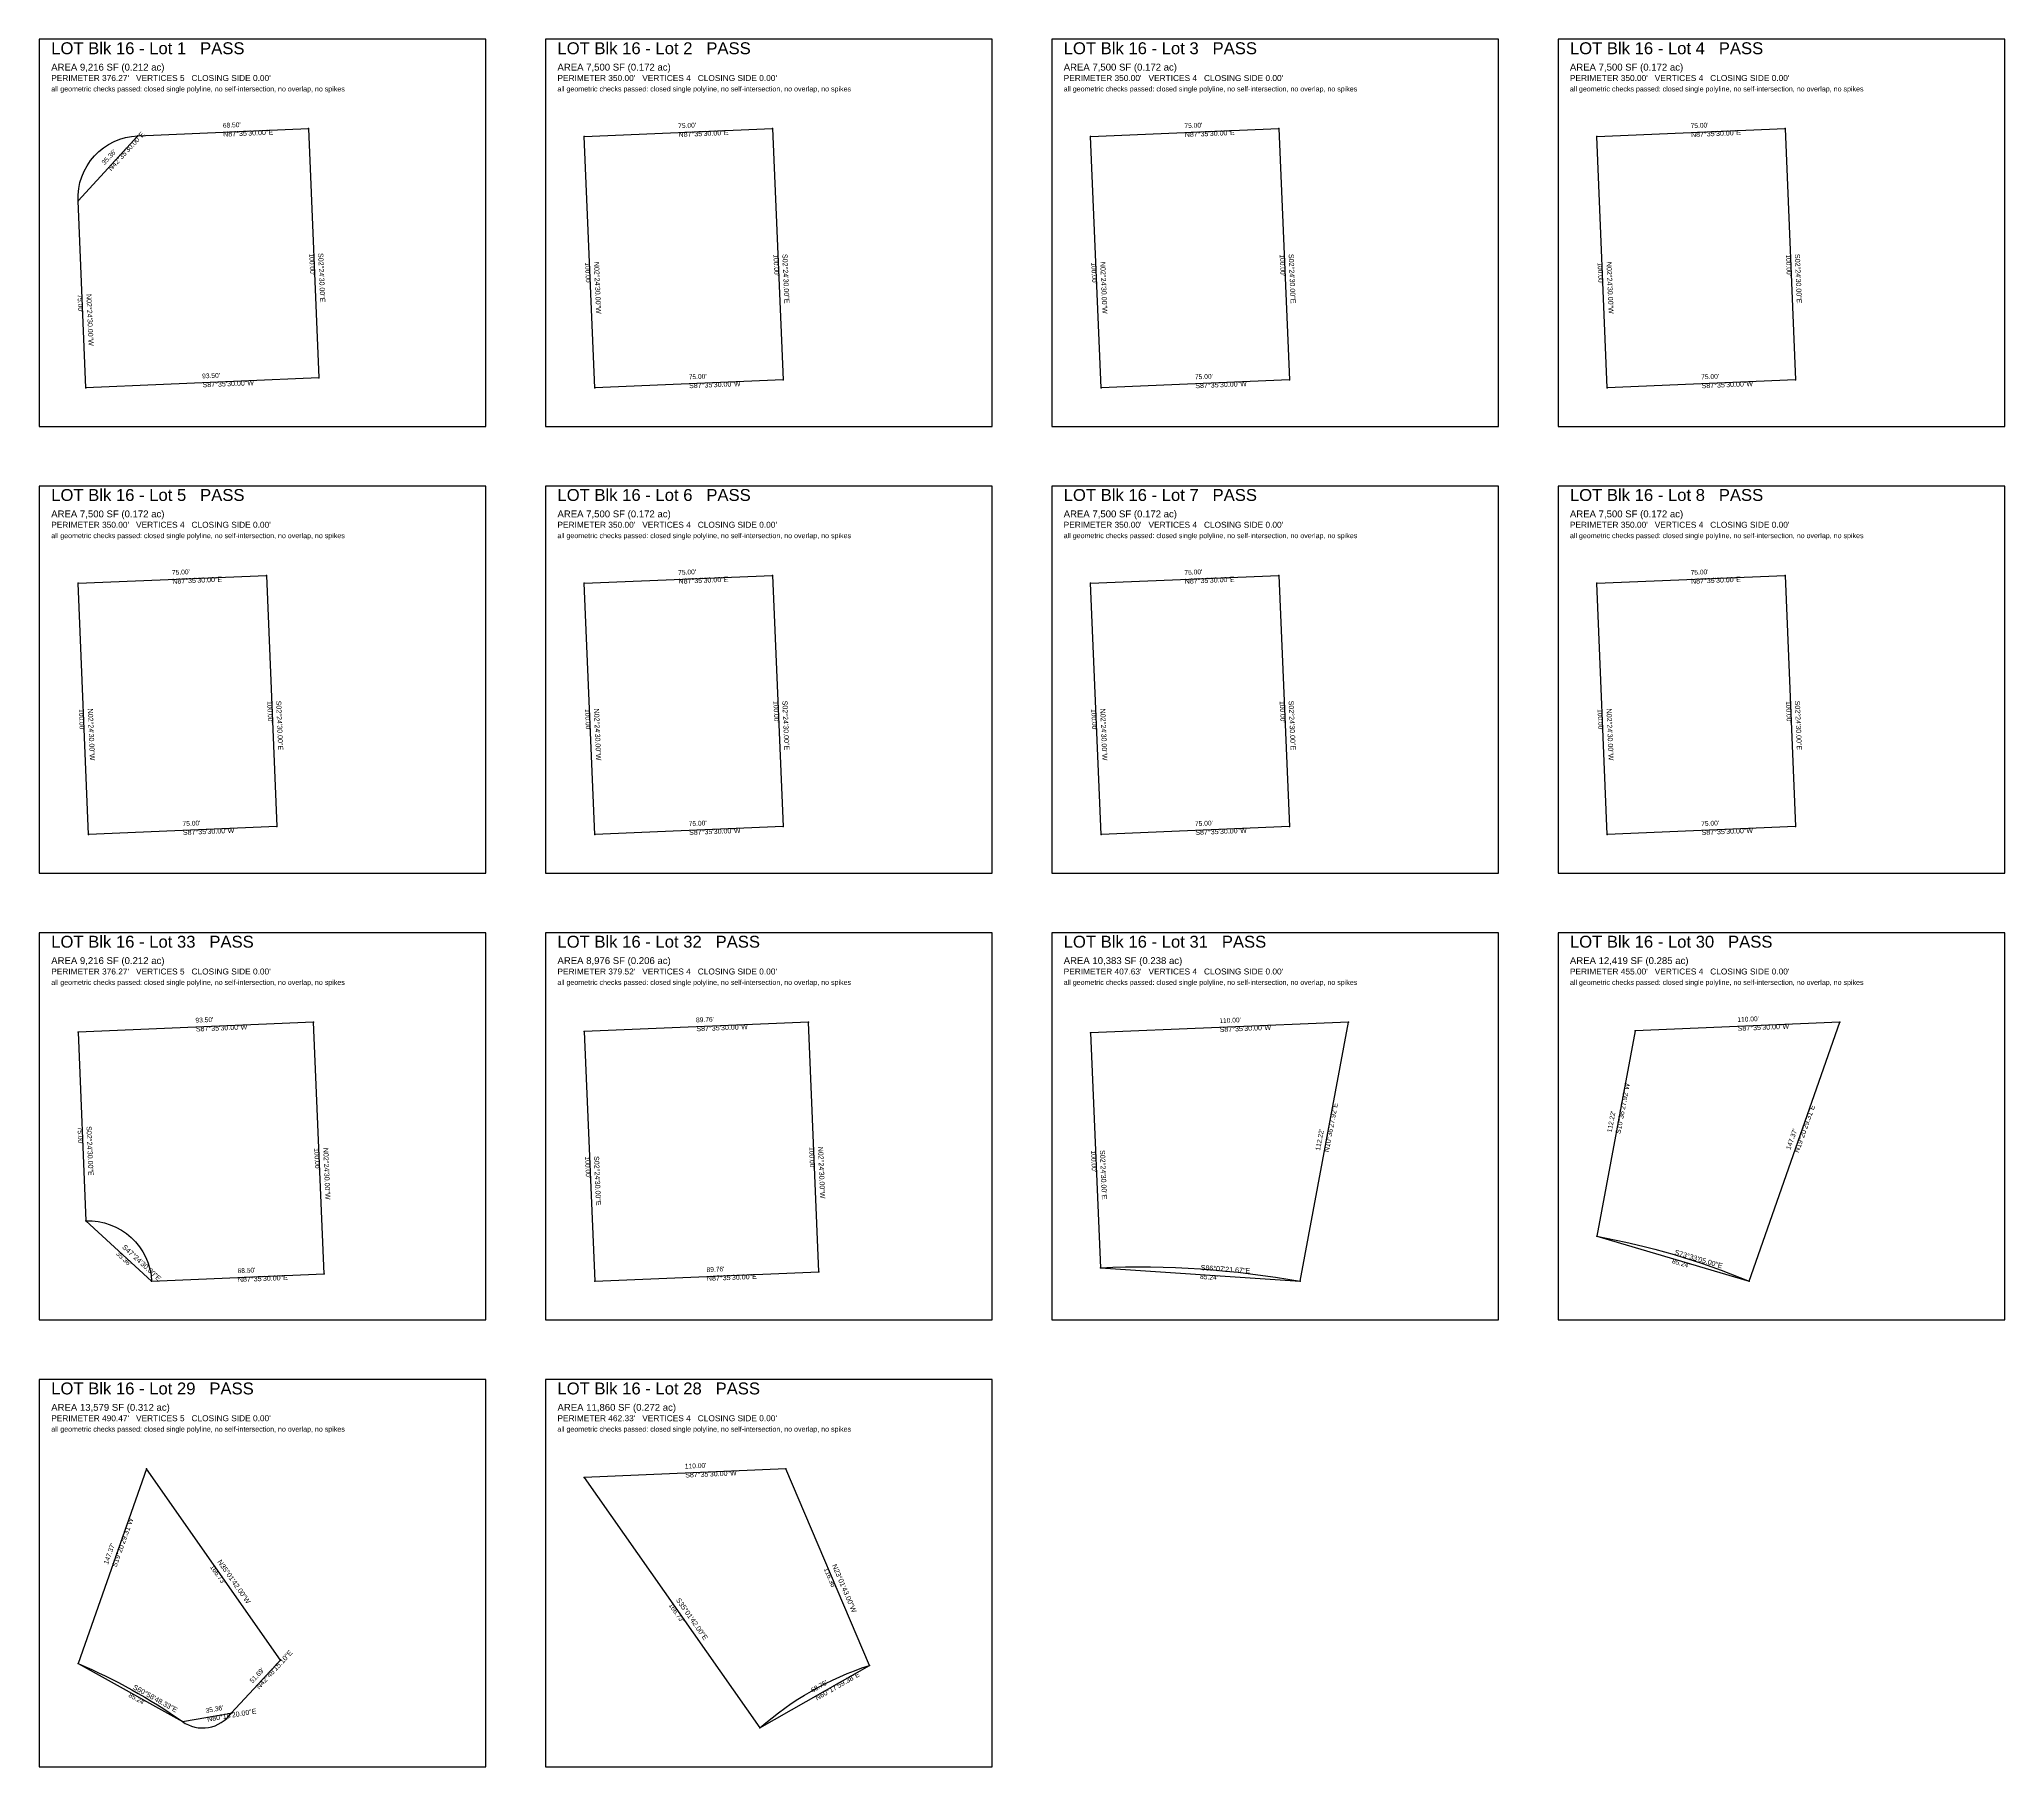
# Model space of a CAD drawing. Extents: x 0 to 1320, y -900 to 260.
import ezdxf

# ---------------------------------------------------------------- set-up
doc = ezdxf.new("R2010")
doc.units = 0
for name, pattern in [('ROT_2.41', [0]), ('ROT_272.41', [0]), ('ROT_29.70', [0]), ('ROT_293.03', [0]), ('ROT_305.03', [0]), ('ROT_317.41', [0]), ('ROT_330.98', [0]), ('ROT_343.55', [0]), ('ROT_356.12', [0]), ('ROT_47.20', [0]), ('ROT_47.41', [0]), ('ROT_70.66', [0]), ('ROT_79.39', [0]), ('ROT_9.69', [0])]:
    doc.linetypes.add(name, pattern=pattern)
for name, color, linetype in [('LOT_POLYLINE', 4, 'CONTINUOUS'), ('SHEET_FRAME', 2, 'CONTINUOUS'), ('SHEET_LABELS', 7, 'CONTINUOUS')]:
    doc.layers.add(name, color=color, linetype=linetype)
doc.styles.get("Standard").update_dxf_attribs({"font": 'Arial'})

msp = doc.modelspace()

# ---------------------------------------------------------------- linework, layer by layer
at = {"layer": 'LOT_POLYLINE'}
for points in [[(31.2809, 26), (26, 151.5623), (66.0938, 195.1768), (180.7741, 200), (187.8153, 32.5835)], [(373.0943, 26), (366, 194.6793), (492.5094, 200), (499.6038, 31.3207)], [(713.0943, 26), (706, 194.6793), (832.5094, 200), (839.6038, 31.3207)], [(1053.0943, 26), (1046, 194.6793), (1172.5094, 200), (1179.6038, 31.3207)], [(33.0943, -274), (26, -105.3207), (152.5094, -100), (159.6038, -268.6793)], [(373.0943, -274), (366, -105.3207), (492.5094, -100), (499.6038, -268.6793)], [(713.0943, -274), (706, -105.3207), (832.5094, -100), (839.6038, -268.6793)], [(1053.0943, -274), (1046, -105.3207), (1172.5094, -100), (1179.6038, -268.6793)], [(75.3951, -574), (191.2474, -569.1275), (184.1342, -400), (26, -406.6508), (31.3349, -533.4964)], [(373.0519, -574), (523.5527, -567.6702), (516.5008, -400), (366, -406.3298)], [(712.629, -564.9072), (846.7893, -574), (879.3769, -400), (706, -407.2919)], [(1046, -543.799), (1148.2937, -574), (1209.369, -400), (1071.8482, -405.7839)], [(26, -830.7912), (96.107, -869.684), (128.8861, -864.0842), (161.9208, -828.4153), (71.9087, -700)], [(483.9704, -874), (557.5903, -832.0077), (501.4785, -700), (366, -705.698)]]:
    msp.add_lwpolyline(points, close=True, dxfattribs=at)
for points in [[(26, 151.5623), (26.029, 155.6732), (26.4608, 159.7615), (27.2912, 163.7877), (28.5123, 167.7132), (30.1123, 171.5001), (32.0757, 175.1119), (34.3837, 178.5139), (37.0141, 181.6733), (39.9414, 184.5596), (43.1376, 187.1451), (46.5718, 189.4049), (50.2109, 191.3172), (54.02, 192.8635), (57.9623, 194.0291), (61.9999, 194.8027), (66.0938, 195.1768)], [(31.3349, -533.4964), (35.4878, -533.5257), (39.6178, -533.9619), (43.6852, -534.8009), (47.6508, -536.0344), (51.4764, -537.6507), (55.1251, -539.6342), (58.5619, -541.9658), (61.7535, -544.6231), (64.6694, -547.5803), (67.2813, -550.8091), (69.5642, -554.2784), (71.496, -557.9548), (73.0582, -561.8028), (74.2357, -565.7854), (75.0171, -569.8642), (75.3951, -574)], [(1046, -543.799), (1052.5665, -545.0226), (1059.1155, -546.3362), (1065.646, -547.7395), (1072.1566, -549.2321), (1078.6461, -550.814), (1085.1133, -552.4846), (1091.557, -554.2438), (1097.976, -556.0911), (1104.369, -558.0264), (1110.7349, -560.0491), (1117.0724, -562.1589), (1123.3805, -564.3554), (1129.6578, -566.6382), (1135.9032, -569.0069), (1142.1155, -571.461), (1148.2937, -574)], [(712.629, -564.9072), (721.0449, -564.6111), (729.464, -564.4303), (737.8848, -564.3651), (746.3057, -564.4153), (754.7252, -564.581), (763.1415, -564.8621), (771.5533, -565.2586), (779.9588, -565.7704), (788.3565, -566.3974), (796.7448, -567.1396), (805.1221, -567.9966), (813.4869, -568.9685), (821.8376, -570.055), (830.1726, -571.2559), (838.4903, -572.571), (846.7893, -574)], [(26, -830.7912), (30.6173, -832.7632), (35.2072, -834.7984), (39.7687, -836.8963), (44.301, -839.0566), (48.8032, -841.2788), (53.2746, -843.5625), (57.7142, -845.9074), (62.1213, -848.3129), (66.4949, -850.7786), (70.8343, -853.304), (75.1387, -855.8888), (79.4073, -858.5323), (83.6392, -861.234), (87.8336, -863.9936), (91.9898, -866.8104), (96.107, -869.684)], [(483.9704, -874), (488.0104, -870.5161), (492.1388, -867.1375), (496.3528, -863.8663), (500.6498, -860.7048), (505.0268, -857.6551), (509.4809, -854.7191), (514.0091, -851.8989), (518.6085, -849.1963), (523.2761, -846.6131), (528.0086, -844.151), (532.803, -841.8117), (537.6561, -839.5966), (542.5646, -837.5074), (547.5254, -835.5453), (552.535, -833.7116), (557.5903, -832.0077)], [(96.107, -869.684), (98.0533, -870.9236), (100.1118, -871.9665), (102.2626, -872.8026), (104.4849, -873.4238), (106.7575, -873.8242), (109.0584, -874), (111.3654, -873.9494), (113.6563, -873.6729), (115.9091, -873.1732), (118.1021, -872.455), (120.2141, -871.5254), (122.2249, -870.3932), (124.115, -869.0695), (125.8662, -867.5668), (127.4617, -865.8997), (128.8861, -864.0842)]]:
    msp.add_lwpolyline(points, dxfattribs=at)
at = {"layer": 'SHEET_FRAME'}
for p, q in [((300, 260), (0, 260)), ((0, 260), (0, 0)), ((300, 0), (300, 260)), ((640, 260), (340, 260)), ((340, 260), (340, 0)), ((640, 0), (640, 260)), ((980, 260), (680, 260)), ((680, 260), (680, 0)), ((980, 0), (980, 260)), ((1320, 260), (1020, 260)), ((1020, 260), (1020, 0)), ((1320, 0), (1320, 260)), ((0, 0), (300, 0)), ((340, 0), (640, 0)), ((680, 0), (980, 0)), ((1020, 0), (1320, 0)), ((300, -40), (0, -40)), ((0, -40), (0, -300)), ((300, -300), (300, -40)), ((640, -40), (340, -40)), ((340, -40), (340, -300)), ((640, -300), (640, -40)), ((980, -40), (680, -40)), ((680, -40), (680, -300)), ((980, -300), (980, -40)), ((1320, -40), (1020, -40)), ((1020, -40), (1020, -300)), ((1320, -300), (1320, -40)), ((0, -300), (300, -300)), ((340, -300), (640, -300)), ((680, -300), (980, -300)), ((1020, -300), (1320, -300)), ((300, -340), (0, -340)), ((0, -340), (0, -600)), ((300, -600), (300, -340)), ((640, -340), (340, -340)), ((340, -340), (340, -600)), ((640, -600), (640, -340)), ((980, -340), (680, -340)), ((680, -340), (680, -600)), ((980, -600), (980, -340)), ((1320, -340), (1020, -340)), ((1020, -340), (1020, -600)), ((1320, -600), (1320, -340)), ((0, -600), (300, -600)), ((340, -600), (640, -600)), ((680, -600), (980, -600)), ((1020, -600), (1320, -600)), ((300, -640), (0, -640)), ((0, -640), (0, -900)), ((300, -900), (300, -640)), ((640, -640), (340, -640)), ((340, -640), (340, -900)), ((640, -900), (640, -640)), ((0, -900), (300, -900)), ((340, -900), (640, -900))]:
    msp.add_line(p, q, dxfattribs=at)
at = {"layer": 'SHEET_LABELS'}
for p in [(180.7741, 200), (492.5094, 200), (832.5094, 200), (1172.5094, 200), (66.0938, 195.1768), (366, 194.6793), (706, 194.6793), (1046, 194.6793), (26, 151.5623), (187.8153, 32.5835), (499.6038, 31.3207), (839.6038, 31.3207), (1179.6038, 31.3207), (31.2809, 26), (373.0943, 26), (713.0943, 26), (1053.0943, 26), (26, -105.3207), (152.5094, -100), (366, -105.3207), (492.5094, -100), (706, -105.3207), (832.5094, -100), (1046, -105.3207), (1172.5094, -100), (33.0943, -274), (159.6038, -268.6793), (373.0943, -274), (499.6038, -268.6793), (713.0943, -274), (839.6038, -268.6793), (1053.0943, -274), (1179.6038, -268.6793), (26, -406.6508), (184.1342, -400), (366, -406.3298), (516.5008, -400), (706, -407.2919), (879.3769, -400), (1071.8482, -405.7839), (1209.369, -400), (31.3349, -533.4964), (1046, -543.799), (712.629, -564.9072), (75.3951, -574), (191.2474, -569.1275), (373.0519, -574), (523.5527, -567.6702), (846.7893, -574), (1148.2937, -574), (71.9087, -700), (366, -705.698), (501.4785, -700), (26, -830.7912), (161.9208, -828.4153), (557.5903, -832.0077), (96.107, -869.684), (128.8861, -864.0842), (483.9704, -874)]:
    msp.add_point(p, dxfattribs=at)

# ---------------------------------------------------------------- texts
for s, height, p in [('LOT Blk 16 - Lot 1   PASS', 8, (8, 250)), ('LOT Blk 16 - Lot 2   PASS', 8, (348, 250)), ('LOT Blk 16 - Lot 3   PASS', 8, (688, 250)), ('LOT Blk 16 - Lot 4   PASS', 8, (1028, 250)), ('AREA 9,216 SF (0.212 ac)', 4.6, (8, 239)), ('AREA 7,500 SF (0.172 ac)', 4.6, (348, 239)), ('AREA 7,500 SF (0.172 ac)', 4.6, (688, 239)), ('AREA 7,500 SF (0.172 ac)', 4.6, (1028, 239)), ('all geometric checks passed: closed single polyline, no self-intersection, no overlap, no spikes', 3.4, (8, 225)), ("PERIMETER 376.27'   VERTICES 5   CLOSING SIDE 0.00'", 4, (8, 232)), ('all geometric checks passed: closed single polyline, no self-intersection, no overlap, no spikes', 3.4, (348, 225)), ("PERIMETER 350.00'   VERTICES 4   CLOSING SIDE 0.00'", 4, (348, 232)), ('all geometric checks passed: closed single polyline, no self-intersection, no overlap, no spikes', 3.4, (688, 225)), ("PERIMETER 350.00'   VERTICES 4   CLOSING SIDE 0.00'", 4, (688, 232)), ('all geometric checks passed: closed single polyline, no self-intersection, no overlap, no spikes', 3.4, (1028, 225)), ("PERIMETER 350.00'   VERTICES 4   CLOSING SIDE 0.00'", 4, (1028, 232)), ('LOT Blk 16 - Lot 5   PASS', 8, (8, -50)), ('LOT Blk 16 - Lot 6   PASS', 8, (348, -50)), ('LOT Blk 16 - Lot 7   PASS', 8, (688, -50)), ('LOT Blk 16 - Lot 8   PASS', 8, (1028, -50)), ('AREA 7,500 SF (0.172 ac)', 4.6, (8, -61)), ("PERIMETER 350.00'   VERTICES 4   CLOSING SIDE 0.00'", 4, (8, -68)), ('AREA 7,500 SF (0.172 ac)', 4.6, (348, -61)), ("PERIMETER 350.00'   VERTICES 4   CLOSING SIDE 0.00'", 4, (348, -68)), ('AREA 7,500 SF (0.172 ac)', 4.6, (688, -61)), ("PERIMETER 350.00'   VERTICES 4   CLOSING SIDE 0.00'", 4, (688, -68)), ('AREA 7,500 SF (0.172 ac)', 4.6, (1028, -61)), ("PERIMETER 350.00'   VERTICES 4   CLOSING SIDE 0.00'", 4, (1028, -68)), ('all geometric checks passed: closed single polyline, no self-intersection, no overlap, no spikes', 3.4, (8, -75)), ('all geometric checks passed: closed single polyline, no self-intersection, no overlap, no spikes', 3.4, (348, -75)), ('all geometric checks passed: closed single polyline, no self-intersection, no overlap, no spikes', 3.4, (688, -75)), ('all geometric checks passed: closed single polyline, no self-intersection, no overlap, no spikes', 3.4, (1028, -75)), ('LOT Blk 16 - Lot 33   PASS', 8, (8, -350)), ('LOT Blk 16 - Lot 32   PASS', 8, (348, -350)), ('LOT Blk 16 - Lot 31   PASS', 8, (688, -350)), ('LOT Blk 16 - Lot 30   PASS', 8, (1028, -350)), ('AREA 9,216 SF (0.212 ac)', 4.6, (8, -361)), ('AREA 8,976 SF (0.206 ac)', 4.6, (348, -361)), ('AREA 10,383 SF (0.238 ac)', 4.6, (688, -361)), ('AREA 12,419 SF (0.285 ac)', 4.6, (1028, -361)), ("PERIMETER 376.27'   VERTICES 5   CLOSING SIDE 0.00'", 4, (8, -368)), ("PERIMETER 379.52'   VERTICES 4   CLOSING SIDE 0.00'", 4, (348, -368)), ("PERIMETER 407.63'   VERTICES 4   CLOSING SIDE 0.00'", 4, (688, -368)), ("PERIMETER 455.00'   VERTICES 4   CLOSING SIDE 0.00'", 4, (1028, -368)), ('all geometric checks passed: closed single polyline, no self-intersection, no overlap, no spikes', 3.4, (8, -375)), ('all geometric checks passed: closed single polyline, no self-intersection, no overlap, no spikes', 3.4, (348, -375)), ('all geometric checks passed: closed single polyline, no self-intersection, no overlap, no spikes', 3.4, (688, -375)), ('all geometric checks passed: closed single polyline, no self-intersection, no overlap, no spikes', 3.4, (1028, -375)), ('LOT Blk 16 - Lot 29   PASS', 8, (8, -650)), ('LOT Blk 16 - Lot 28   PASS', 8, (348, -650)), ('AREA 13,579 SF (0.312 ac)', 4.6, (8, -661)), ('AREA 11,860 SF (0.272 ac)', 4.6, (348, -661)), ('all geometric checks passed: closed single polyline, no self-intersection, no overlap, no spikes', 3.4, (8, -675)), ("PERIMETER 490.47'   VERTICES 5   CLOSING SIDE 0.00'", 4, (8, -668)), ('all geometric checks passed: closed single polyline, no self-intersection, no overlap, no spikes', 3.4, (348, -675)), ("PERIMETER 462.33'   VERTICES 4   CLOSING SIDE 0.00'", 4, (348, -668))]:
    msp.add_text(s, height=height, dxfattribs=at).set_placement(p)
at = {"layer": 'SHEET_LABELS', "linetype": 'ROT_47.41'}
for s, height, p in [('N42%%d35\'30.00"E', 3.4, (48.2555, 171.3392)), ("35.36'", 3.2, (43.8383, 175.3999))]:
    msp.add_text(s, height=height, rotation=47.41, dxfattribs=at).set_placement(p)
at = {"layer": 'SHEET_LABELS', "linetype": 'ROT_2.41'}
for s, height, p in [("68.50'", 3.2, (123.3079, 200.5857)), ('N87%%d35\'30.00"E', 3.4, (123.56, 194.591)), ("75.00'", 3.2, (429.1287, 200.337)), ('N87%%d35\'30.00"E', 3.4, (429.3808, 194.3423)), ("75.00'", 3.2, (769.1287, 200.337)), ('N87%%d35\'30.00"E', 3.4, (769.3808, 194.3423)), ("75.00'", 3.2, (1109.1287, 200.337)), ('N87%%d35\'30.00"E', 3.4, (1109.3808, 194.3423)), ("93.50'", 3.2, (109.422, 32.2891)), ('S87%%d35\'30.00"W', 3.4, (109.6742, 26.2944)), ("75.00'", 3.2, (436.223, 31.6577)), ('S87%%d35\'30.00"W', 3.4, (436.4751, 25.663)), ("75.00'", 3.2, (776.223, 31.6577)), ('S87%%d35\'30.00"W', 3.4, (776.4751, 25.663)), ("75.00'", 3.2, (1116.223, 31.6577)), ('S87%%d35\'30.00"W', 3.4, (1116.4751, 25.663)), ("75.00'", 3.2, (89.1287, -99.663)), ('N87%%d35\'30.00"E', 3.4, (89.3808, -105.6577)), ("75.00'", 3.2, (429.1287, -99.663)), ('N87%%d35\'30.00"E', 3.4, (429.3808, -105.6577)), ("75.00'", 3.2, (769.1287, -99.663)), ('N87%%d35\'30.00"E', 3.4, (769.3808, -105.6577)), ("75.00'", 3.2, (1109.1287, -99.663)), ('N87%%d35\'30.00"E', 3.4, (1109.3808, -105.6577)), ("75.00'", 3.2, (96.223, -268.3423)), ('S87%%d35\'30.00"W', 3.4, (96.4751, -274.337)), ("75.00'", 3.2, (436.223, -268.3423)), ('S87%%d35\'30.00"W', 3.4, (436.4751, -274.337)), ("75.00'", 3.2, (776.223, -268.3423)), ('S87%%d35\'30.00"W', 3.4, (776.4751, -274.337)), ("75.00'", 3.2, (1116.223, -268.3423)), ('S87%%d35\'30.00"W', 3.4, (1116.4751, -274.337)), ("93.50'", 3.2, (104.941, -400.3281)), ('S87%%d35\'30.00"W', 3.4, (105.1932, -406.3228)), ("89.76'", 3.2, (441.1243, -400.1675)), ('S87%%d35\'30.00"W', 3.4, (441.3765, -406.1622)), ("110.00'", 3.2, (792.5624, -400.6486)), ('S87%%d35\'30.00"W', 3.4, (792.8145, -406.6433)), ("110.00'", 3.2, (1140.4825, -399.8946)), ('S87%%d35\'30.00"W', 3.4, (1140.7347, -405.8893)), ("68.50'", 3.2, (133.1951, -568.5664)), ("89.76'", 3.2, (448.1762, -567.8378)), ('N87%%d35\'30.00"E', 3.4, (133.4473, -574.5611)), ('N87%%d35\'30.00"E', 3.4, (448.4284, -573.8325)), ("110.00'", 3.2, (433.6132, -699.8516)), ('S87%%d35\'30.00"W', 3.4, (433.8653, -705.8463))]:
    msp.add_text(s, height=height, rotation=2.41, dxfattribs=at).set_placement(p)
at = {"layer": 'SHEET_LABELS', "linetype": 'ROT_272.41'}
for s, height, p in [("100.00'", 3.2, (181.2973, 116.1657)), ('S02%%d24\'30.00"E', 3.4, (187.292, 116.4178)), ("100.00'", 3.2, (366.5498, 110.2136)), ('N02%%d24\'30.00"W', 3.4, (372.5445, 110.4657)), ("100.00'", 3.2, (493.0593, 115.5343)), ('S02%%d24\'30.00"E', 3.4, (499.054, 115.7864)), ("100.00'", 3.2, (706.5498, 110.2136)), ('N02%%d24\'30.00"W', 3.4, (712.5445, 110.4657)), ("100.00'", 3.2, (833.0593, 115.5343)), ('S02%%d24\'30.00"E', 3.4, (839.054, 115.7864)), ("100.00'", 3.2, (1046.5498, 110.2136)), ('N02%%d24\'30.00"W', 3.4, (1052.5445, 110.4657)), ("100.00'", 3.2, (1173.0593, 115.5343)), ('S02%%d24\'30.00"E', 3.4, (1179.054, 115.7864)), ("75.00'", 3.2, (25.6431, 88.6551)), ('N02%%d24\'30.00"W', 3.4, (31.6378, 88.9072)), ("100.00'", 3.2, (153.0593, -184.4657)), ('S02%%d24\'30.00"E', 3.4, (159.054, -184.2136)), ("100.00'", 3.2, (493.0593, -184.4657)), ('S02%%d24\'30.00"E', 3.4, (499.054, -184.2136)), ("100.00'", 3.2, (833.0593, -184.4657)), ('S02%%d24\'30.00"E', 3.4, (839.054, -184.2136)), ("100.00'", 3.2, (1173.0593, -184.4657)), ('S02%%d24\'30.00"E', 3.4, (1179.054, -184.2136)), ("100.00'", 3.2, (26.5498, -189.7864)), ('N02%%d24\'30.00"W', 3.4, (32.5445, -189.5343)), ("100.00'", 3.2, (366.5498, -189.7864)), ('N02%%d24\'30.00"W', 3.4, (372.5445, -189.5343)), ("100.00'", 3.2, (706.5498, -189.7864)), ('N02%%d24\'30.00"W', 3.4, (712.5445, -189.5343)), ("100.00'", 3.2, (1046.5498, -189.7864)), ('N02%%d24\'30.00"W', 3.4, (1052.5445, -189.5343)), ("75.00'", 3.2, (25.6701, -470.1997)), ('S02%%d24\'30.00"E', 3.4, (31.6648, -469.9476)), ("100.00'", 3.2, (184.6934, -484.6898)), ('N02%%d24\'30.00"W', 3.4, (190.6881, -484.4377)), ("100.00'", 3.2, (517.0294, -483.9612)), ('N02%%d24\'30.00"W', 3.4, (523.0241, -483.709)), ("100.00'", 3.2, (706.3172, -486.2256)), ('S02%%d24\'30.00"E', 3.4, (712.3119, -485.9735)), ("100.00'", 3.2, (366.5286, -490.291)), ('S02%%d24\'30.00"E', 3.4, (372.5233, -490.0388))]:
    msp.add_text(s, height=height, rotation=272.41, dxfattribs=at).set_placement(p)
at = {"layer": 'SHEET_LABELS', "linetype": 'ROT_79.39'}
for s, height, p in [('S10%%d36\'27.92"W', 3.4, (1061.8728, -475.3437)), ('N10%%d36\'27.92"E', 3.4, (866.0318, -487.5523)), ("112.22'", 3.2, (1055.9754, -474.2392)), ("112.22'", 3.2, (860.1343, -486.4477))]:
    msp.add_text(s, height=height, rotation=79.39, dxfattribs=at).set_placement(p)
at = {"layer": 'SHEET_LABELS', "linetype": 'ROT_70.66'}
for s, height, p in [('N19%%d20\'29.31"E', 3.4, (1181.662, -487.9936)), ("147.37'", 3.2, (1176.0007, -486.0064)), ('S19%%d20\'29.31"W', 3.4, (51.7851, -766.3892)), ("147.37'", 3.2, (46.1237, -764.402))]:
    msp.add_text(s, height=height, rotation=70.66, dxfattribs=at).set_placement(p)
at = {"layer": 'SHEET_LABELS', "linetype": 'ROT_317.41'}
for s, height, p in [("35.36'", 3.2, (51.3347, -555.9568)), ('S47%%d24\'30.00"E', 3.4, (55.3953, -551.5396))]:
    msp.add_text(s, height=height, rotation=317.41, dxfattribs=at).set_placement(p)
at = {"layer": 'SHEET_LABELS', "linetype": 'ROT_343.55'}
for s, height, p in [('S73%%d33\'05.00"E', 3.4, (1097.9963, -556.0223)), ("85.24'", 3.2, (1096.2974, -561.7767))]:
    msp.add_text(s, height=height, rotation=343.55, dxfattribs=at).set_placement(p)
at = {"layer": 'SHEET_LABELS', "linetype": 'ROT_356.12'}
for s, height, p in [('S86%%d07\'21.67"E', 3.4, (779.912, -566.4605)), ("85.24'", 3.2, (779.5063, -572.4468))]:
    msp.add_text(s, height=height, rotation=356.12, dxfattribs=at).set_placement(p)
at = {"layer": 'SHEET_LABELS', "linetype": 'ROT_305.03'}
for s, height, p in [("166.73'", 3.2, (114.4581, -765.9296)), ('N35%%d01\'42.00"W', 3.4, (119.3714, -762.4857)), ("166.73'", 3.2, (422.5286, -791.5709)), ('S35%%d01\'42.00"E', 3.4, (427.4418, -788.127))]:
    msp.add_text(s, height=height, rotation=305.03, dxfattribs=at).set_placement(p)
at = {"layer": 'SHEET_LABELS', "linetype": 'ROT_293.03'}
for s, height, p in [('N23%%d01\'43.00"W', 3.4, (532.2953, -764.8303)), ("116.36'", 3.2, (526.7735, -767.1774))]:
    msp.add_text(s, height=height, rotation=293.03, dxfattribs=at).set_placement(p)
at = {"layer": 'SHEET_LABELS', "linetype": 'ROT_47.20'}
for s, height, p in [('N42%%d48\'15.10"E', 3.4, (147.6045, -848.2882)), ("51.69'", 3.2, (143.2024, -844.2113))]:
    msp.add_text(s, height=height, rotation=47.2, dxfattribs=at).set_placement(p)
at = {"layer": 'SHEET_LABELS', "linetype": 'ROT_29.70'}
for s, height, p in [("68.75'", 3.2, (519.294, -850.398)), ('N60%%d17\'59.38"E', 3.4, (522.2667, -855.6097))]:
    msp.add_text(s, height=height, rotation=29.7, dxfattribs=at).set_placement(p)
at = {"layer": 'SHEET_LABELS', "linetype": 'ROT_330.98'}
for s, height, p in [("85.24'", 3.2, (59.5982, -852.8609)), ('S60%%d58\'48.33"E', 3.4, (62.5088, -847.6142))]:
    msp.add_text(s, height=height, rotation=330.98, dxfattribs=at).set_placement(p)
at = {"layer": 'SHEET_LABELS', "linetype": 'ROT_9.69'}
for s, height, p in [("35.36'", 3.2, (111.9914, -863.9269)), ('N80%%d18\'20.00"E', 3.4, (113.0017, -869.8413))]:
    msp.add_text(s, height=height, rotation=9.69, dxfattribs=at).set_placement(p)

doc.saveas('drawing.dxf')
